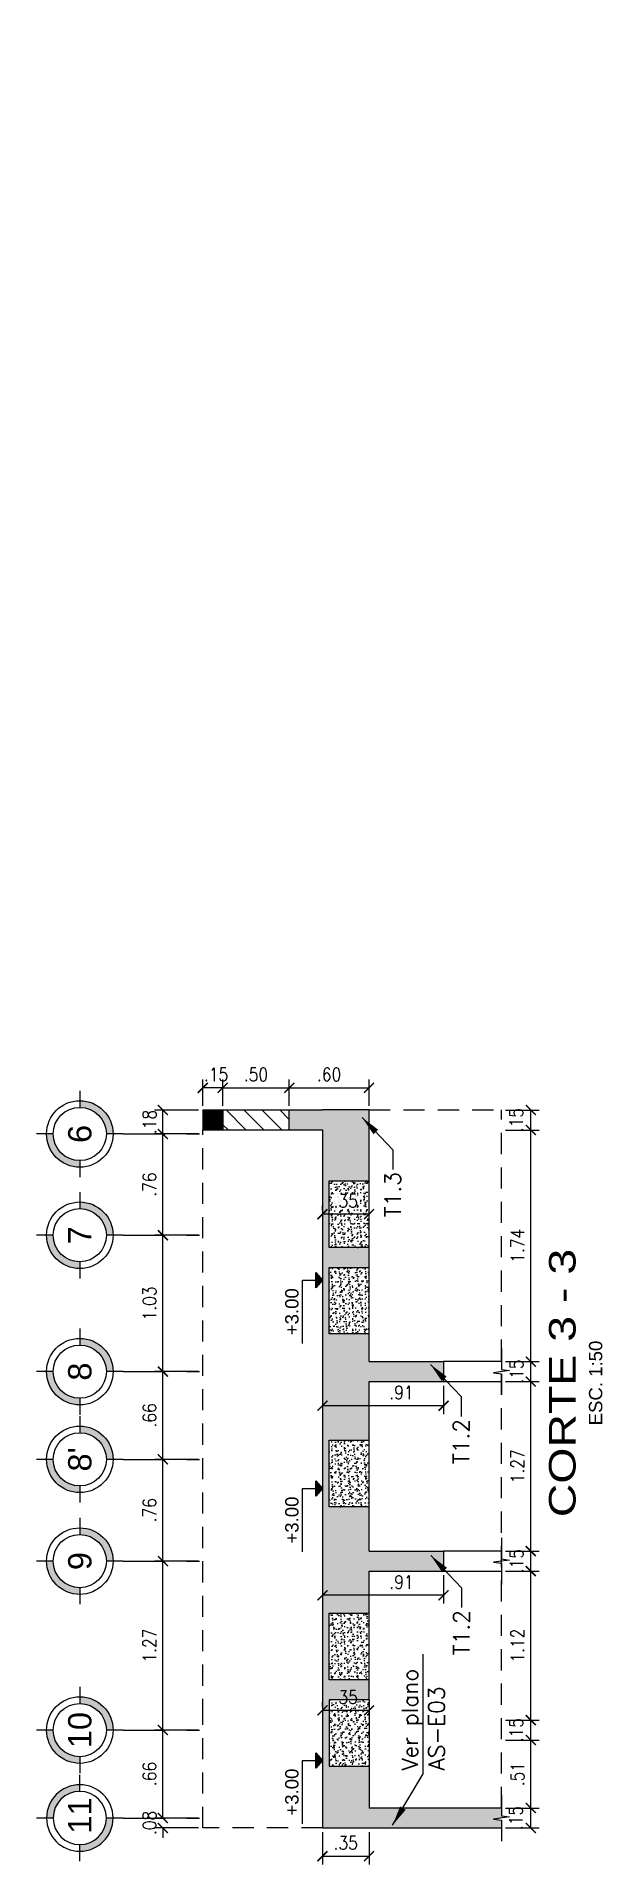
# Model space of a CAD drawing. Header units: millimetres. Extents: x -5.9 to 53.8, y -5.5 to 13.4.
# Drawn here: x 31.43 to 35.68, y -0.35 to 13.39 of the extents above; entities that cross this region are included whole.
import ezdxf
from ezdxf.enums import TextEntityAlignment as Align

# ---------------------------------------------------------------- set-up
doc = ezdxf.new("R2010")
doc.units = ezdxf.units.MM
doc.header["$LTSCALE"] = 0.05
doc.linetypes.add('DASHDOT2', pattern=[12.7, 6.35, -3.175, 0, -3.175])
doc.linetypes.add('HIDDEN2', pattern=[4.7625, 3.175, -1.5875])
for name, color, linetype in [('ACHURADO', 1, 'Continuous'), ('ACOTADO', 2, 'Continuous'), ('CANT_INVIS', 2, 'HIDDEN2'), ('CANT_VIS', 3, 'Continuous'), ('CONT_CORTE', 4, 'Continuous'), ('EJES', 1, 'DASHDOT2'), ('TITULOS', 1, 'Continuous'), ('TXT_IND', 2, 'Continuous')]:
    doc.layers.add(name, color=color, linetype=linetype)
doc.styles.add('ACOTAMIENTOS', font='romans.shx', dxfattribs={"width": 0.85})
doc.styles.add('ARIAL', font='arial.ttf')
doc.styles.get("Standard").update_dxf_attribs({"font": 'romans.shx'})
doc.dimstyles.new('ACOTA_50', dxfattribs={"dimscale": 0.05, "dimtxt": 2, "dimasz": 1.5, "dimexe": 1.25, "dimexo": 0.625, "dimgap": 1, "dimtad": 1, "dimzin": 4, "dimdsep": 46, "dimtxsty": 'ACOTAMIENTOS', "dimblk1": 'ARCHTICK', "dimblk2": 'ARCHTICK', "dimsah": 1, "dimcen": 1.5, "dimclrd": 1, "dimclre": 1, "dimclrt": 256, "dimadec": 0, "dimazin": 0, "dimtfac": 1, "dimtofl": 0, "dimtmove": 2, "dimatfit": 3, "dimfxl": 0, "dimtolj": 1, "dimtzin": 0, "dimarcsym": 0})
pattern_1 = [(127.5, (-1.857355, 0), (-0.048941324, -0.00160003), [0, -0.038608, 0, -0.04318, 0, -0.041275]), (97.5, (-1.857355, 0), (-0.07168251, 0.04495233), [0, -0.020828, 0, -0.034798, 0, -0.013335]), (57.5, (-1.857355, -0.03124), (-0.00014372, 0.079099237), [0, -0.0127, 0, -0.04572, 0, -0.05969]), (47.5, (-1.857355, -0.03124), (-0.02229293, 0.07635565), [0, -0.00635, 0, -0.029972, 0, -0.03429])]

msp = doc.modelspace()

# ---------------------------------------------------------------- texts
at = {"layer": 'TXT_IND', "color": 4, "char_height": 0.12, "rotation": 90}
for s, insert, attachment_point in [('T1.3', (34.1078, 4.8549), 6), ('T1.2', (34.6215, 2.9996), 6), ('T1.2', (34.6246, 1.5623), 6), ('Ver plano\\PAS-E03', (34.3374, 0.3565), 4)]:
    msp.add_mtext(s, dxfattribs=dict(at, insert=insert, attachment_point=attachment_point))

# ---------------------------------------------------------------- blocks, each defined once
blk = doc.blocks.new('EJE')
at = {"layer": 'EJES', "linetype": 'Continuous'}
for points in [[(-0.25, 0), (-0.2, 0, -0.414214), (0, 0.2), (0, 0.25, 0.414214)], [(0.25, 0), (0.2, 0, -0.414214), (0, -0.2), (0, -0.25, 0.414214)]]:
    blk.add_hatch(color=256, dxfattribs=at).paths.add_polyline_path(points)
at = {"layer": 'EJES', "color": 1, "linetype": 'Continuous'}
for p, q in [((0, 0.2), (0, 0.325)), ((-0.2, 0), (-0.325, 0)), ((0.325, 0), (0.2, 0)), ((0, -0.325), (0, -0.2))]:
    blk.add_line(p, q, dxfattribs=at)
at = {"layer": 'EJES', "color": 3, "linetype": 'Continuous'}
for radius in [0.25, 0.2]:
    blk.add_circle((0, 0), radius, dxfattribs=at)
at = {"layer": 'EJES', "color": 4, "linetype": 'Continuous', "style": 'ARIAL'}
blk.add_attdef('EJE', text='', height=0.175, dxfattribs=at).set_placement((0, 0), align=Align.MIDDLE_CENTER)
blk = doc.blocks.new('_ARCHTICK')
at = {"color": 0, "linetype": 'ByBlock', "const_width": 0.15}
blk.add_lwpolyline([(-0.5, -0.5), (0.5, 0.5)], dxfattribs=at)
blk = doc.blocks.new('*D234')
at = {"layer": 'ACOTADO', "color": 1, "lineweight": -2}
for p, q in [((32.38, 0), (32.38, 0.075)), ((32.649, 0), (32.318, 0)), ((32.649, -0.075), (32.318, -0.075)), ((32.38, -0.075), (32.38, -0.15))]:
    blk.add_line(p, q, dxfattribs=at)
at = {"layer": 'DEFPOINTS', "color": 0}
for p in [(32.38, 0), (32.68, 0), (32.68, -0.075)]:
    blk.add_point(p, dxfattribs=at)
at = {"layer": 'ACOTADO', "color": 1, "lineweight": -2, "xscale": 0.07500000000000001, "yscale": 0.07500000000000001, "zscale": 0.07500000000000001}
for p, rotation in [((32.38, 0), 270), ((32.38, -0.075), 90)]:
    blk.add_blockref('_ARCHTICK', p, dxfattribs=dict(at, rotation=rotation))
at = {"layer": 'ACOTADO', "insert": (32.28, -0.037), "char_height": 0.1, "attachment_point": 5, "rotation": 90, "style": 'ACOTAMIENTOS'}
blk.add_mtext('\\A1;.08', dxfattribs=at)
blk = doc.blocks.new('*D235')
at = {"layer": 'ACOTADO', "color": 1, "lineweight": -2}
for p, q in [((32.649, 0.661), (32.318, 0.661)), ((32.38, 0), (32.38, 0.661)), ((32.649, 0), (32.318, 0))]:
    blk.add_line(p, q, dxfattribs=at)
at = {"layer": 'DEFPOINTS', "color": 0}
for p in [(32.38, 0.661), (32.68, 0.661), (32.68, 0)]:
    blk.add_point(p, dxfattribs=at)
at = {"layer": 'ACOTADO', "color": 1, "lineweight": -2, "xscale": 0.07500000000000001, "yscale": 0.07500000000000001, "zscale": 0.07500000000000001}
for p, rotation in [((32.38, 0.661), 90), ((32.38, 0), 270)]:
    blk.add_blockref('_ARCHTICK', p, dxfattribs=dict(at, rotation=rotation))
at = {"layer": 'ACOTADO', "insert": (32.28, 0.331), "char_height": 0.1, "attachment_point": 5, "rotation": 90, "style": 'ACOTAMIENTOS'}
blk.add_mtext('\\A1;.66', dxfattribs=at)
blk = doc.blocks.new('*D236')
at = {"layer": 'ACOTADO', "color": 1, "lineweight": -2}
for p, q in [((32.649, 1.931), (32.318, 1.931)), ((32.38, 0.661), (32.38, 1.931)), ((32.649, 0.661), (32.318, 0.661))]:
    blk.add_line(p, q, dxfattribs=at)
at = {"layer": 'DEFPOINTS', "color": 0}
for p in [(32.38, 1.931), (32.68, 1.931), (32.68, 0.661)]:
    blk.add_point(p, dxfattribs=at)
at = {"layer": 'ACOTADO', "color": 1, "lineweight": -2, "xscale": 0.07500000000000001, "yscale": 0.07500000000000001, "zscale": 0.07500000000000001}
for p, rotation in [((32.38, 1.931), 90), ((32.38, 0.661), 270)]:
    blk.add_blockref('_ARCHTICK', p, dxfattribs=dict(at, rotation=rotation))
at = {"layer": 'ACOTADO', "insert": (32.28, 1.296), "char_height": 0.1, "attachment_point": 5, "rotation": 90, "style": 'ACOTAMIENTOS'}
blk.add_mtext('\\A1;1.27', dxfattribs=at)
blk = doc.blocks.new('*D237')
at = {"layer": 'ACOTADO', "color": 1, "lineweight": -2}
for p, q in [((32.649, 2.696), (32.318, 2.696)), ((32.38, 1.931), (32.38, 2.696)), ((32.649, 1.931), (32.318, 1.931))]:
    blk.add_line(p, q, dxfattribs=at)
at = {"layer": 'DEFPOINTS', "color": 0}
for p in [(32.38, 2.696), (32.68, 2.696), (32.68, 1.931)]:
    blk.add_point(p, dxfattribs=at)
at = {"layer": 'ACOTADO', "color": 1, "lineweight": -2, "xscale": 0.07500000000000001, "yscale": 0.07500000000000001, "zscale": 0.07500000000000001}
for p, rotation in [((32.38, 2.696), 90), ((32.38, 1.931), 270)]:
    blk.add_blockref('_ARCHTICK', p, dxfattribs=dict(at, rotation=rotation))
at = {"layer": 'ACOTADO', "insert": (32.28, 2.314), "char_height": 0.1, "attachment_point": 5, "rotation": 90, "style": 'ACOTAMIENTOS'}
blk.add_mtext('\\A1;.76', dxfattribs=at)
blk = doc.blocks.new('*D238')
at = {"layer": 'ACOTADO', "color": 1, "lineweight": -2}
for p, q in [((32.649, 3.356), (32.318, 3.356)), ((32.38, 2.696), (32.38, 3.356)), ((32.649, 2.696), (32.318, 2.696))]:
    blk.add_line(p, q, dxfattribs=at)
at = {"layer": 'DEFPOINTS', "color": 0}
for p in [(32.38, 3.356), (32.68, 3.356), (32.68, 2.696)]:
    blk.add_point(p, dxfattribs=at)
at = {"layer": 'ACOTADO', "color": 1, "lineweight": -2, "xscale": 0.07500000000000001, "yscale": 0.07500000000000001, "zscale": 0.07500000000000001}
for p, rotation in [((32.38, 3.356), 90), ((32.38, 2.696), 270)]:
    blk.add_blockref('_ARCHTICK', p, dxfattribs=dict(at, rotation=rotation))
at = {"layer": 'ACOTADO', "insert": (32.28, 3.026), "char_height": 0.1, "attachment_point": 5, "rotation": 90, "style": 'ACOTAMIENTOS'}
blk.add_mtext('\\A1;.66', dxfattribs=at)
blk = doc.blocks.new('*D239')
at = {"layer": 'ACOTADO', "color": 1, "lineweight": -2}
for p, q in [((32.649, 4.381), (32.318, 4.381)), ((32.38, 3.356), (32.38, 4.381)), ((32.649, 3.356), (32.318, 3.356))]:
    blk.add_line(p, q, dxfattribs=at)
at = {"layer": 'DEFPOINTS', "color": 0}
for p in [(32.38, 4.381), (32.68, 4.381), (32.68, 3.356)]:
    blk.add_point(p, dxfattribs=at)
at = {"layer": 'ACOTADO', "color": 1, "lineweight": -2, "xscale": 0.07500000000000001, "yscale": 0.07500000000000001, "zscale": 0.07500000000000001}
for p, rotation in [((32.38, 4.381), 90), ((32.38, 3.356), 270)]:
    blk.add_blockref('_ARCHTICK', p, dxfattribs=dict(at, rotation=rotation))
at = {"layer": 'ACOTADO', "insert": (32.28, 3.868), "char_height": 0.1, "attachment_point": 5, "rotation": 90, "style": 'ACOTAMIENTOS'}
blk.add_mtext('\\A1;1.03', dxfattribs=at)
blk = doc.blocks.new('*D240')
at = {"layer": 'ACOTADO', "color": 1, "lineweight": -2}
for p, q in [((32.649, 5.142), (32.318, 5.142)), ((32.38, 4.381), (32.38, 5.142)), ((32.649, 4.381), (32.318, 4.381))]:
    blk.add_line(p, q, dxfattribs=at)
at = {"layer": 'DEFPOINTS', "color": 0}
for p in [(32.38, 5.142), (32.68, 5.142), (32.68, 4.381)]:
    blk.add_point(p, dxfattribs=at)
at = {"layer": 'ACOTADO', "color": 1, "lineweight": -2, "xscale": 0.07500000000000001, "yscale": 0.07500000000000001, "zscale": 0.07500000000000001}
for p, rotation in [((32.38, 5.142), 90), ((32.38, 4.381), 270)]:
    blk.add_blockref('_ARCHTICK', p, dxfattribs=dict(at, rotation=rotation))
at = {"layer": 'ACOTADO', "insert": (32.28, 4.762), "char_height": 0.1, "attachment_point": 5, "rotation": 90, "style": 'ACOTAMIENTOS'}
blk.add_mtext('\\A1;.76', dxfattribs=at)
blk = doc.blocks.new('*D241')
at = {"layer": 'ACOTADO', "color": 1, "lineweight": -2}
for p, q in [((32.649, 5.322), (32.318, 5.322)), ((32.38, 5.142), (32.38, 5.322)), ((32.649, 5.142), (32.318, 5.142))]:
    blk.add_line(p, q, dxfattribs=at)
at = {"layer": 'DEFPOINTS', "color": 0}
for p in [(32.38, 5.322), (32.68, 5.322), (32.68, 5.142)]:
    blk.add_point(p, dxfattribs=at)
at = {"layer": 'ACOTADO', "color": 1, "lineweight": -2, "xscale": 0.07500000000000001, "yscale": 0.07500000000000001, "zscale": 0.07500000000000001}
for p, rotation in [((32.38, 5.322), 90), ((32.38, 5.142), 270)]:
    blk.add_blockref('_ARCHTICK', p, dxfattribs=dict(at, rotation=rotation))
at = {"layer": 'ACOTADO', "insert": (32.28, 5.232), "char_height": 0.1, "attachment_point": 5, "rotation": 90, "style": 'ACOTAMIENTOS'}
blk.add_mtext('\\A1;.18', dxfattribs=at)
blk = doc.blocks.new('*D242')
at = {"layer": 'ACOTADO', "color": 1, "lineweight": -2}
for p, q in [((34.956, 0.075), (35.209, 0.075)), ((35.146, -0.075), (35.146, 0.075)), ((34.956, -0.075), (35.209, -0.075))]:
    blk.add_line(p, q, dxfattribs=at)
at = {"layer": 'DEFPOINTS', "color": 0}
for p in [(34.925, 0.075), (35.146, 0.075), (34.925, -0.075)]:
    blk.add_point(p, dxfattribs=at)
at = {"layer": 'ACOTADO', "color": 1, "lineweight": -2, "xscale": 0.07500000000000001, "yscale": 0.07500000000000001, "zscale": 0.07500000000000001}
for p, rotation in [((35.146, 0.075), 90), ((35.146, -0.075), 270)]:
    blk.add_blockref('_ARCHTICK', p, dxfattribs=dict(at, rotation=rotation))
at = {"layer": 'ACOTADO', "insert": (35.033, 0), "char_height": 0.1, "attachment_point": 5, "rotation": 90, "style": 'ACOTAMIENTOS'}
blk.add_mtext('\\A1;.15', dxfattribs=at)
blk = doc.blocks.new('*D22')
at = {"layer": 'ACOTADO', "color": 1, "lineweight": -2}
for p, q in [((34.956, 0.586), (35.209, 0.586)), ((35.146, 0.075), (35.146, 0.586)), ((34.956, 0.075), (35.209, 0.075))]:
    blk.add_line(p, q, dxfattribs=at)
at = {"layer": 'DEFPOINTS', "color": 0}
for p in [(34.925, 0.586), (35.146, 0.586), (34.925, 0.075)]:
    blk.add_point(p, dxfattribs=at)
at = {"layer": 'ACOTADO', "color": 1, "lineweight": -2, "xscale": 0.07500000000000001, "yscale": 0.07500000000000001, "zscale": 0.07500000000000001}
for p, rotation in [((35.146, 0.586), 90), ((35.146, 0.075), 270)]:
    blk.add_blockref('_ARCHTICK', p, dxfattribs=dict(at, rotation=rotation))
at = {"layer": 'ACOTADO', "insert": (35.046, 0.33), "char_height": 0.1, "attachment_point": 5, "rotation": 90, "style": 'ACOTAMIENTOS'}
blk.add_mtext('\\A1;.51', dxfattribs=at)
blk = doc.blocks.new('*D23')
at = {"layer": 'ACOTADO', "color": 1, "lineweight": -2}
for p, q in [((34.957, 0.736), (35.209, 0.736)), ((35.146, 0.586), (35.146, 0.736)), ((34.956, 0.586), (35.209, 0.586))]:
    blk.add_line(p, q, dxfattribs=at)
at = {"layer": 'DEFPOINTS', "color": 0}
for p in [(34.925, 0.736), (35.146, 0.736), (34.925, 0.586)]:
    blk.add_point(p, dxfattribs=at)
at = {"layer": 'ACOTADO', "color": 1, "lineweight": -2, "xscale": 0.07500000000000001, "yscale": 0.07500000000000001, "zscale": 0.07500000000000001}
for p, rotation in [((35.146, 0.736), 90), ((35.146, 0.586), 270)]:
    blk.add_blockref('_ARCHTICK', p, dxfattribs=dict(at, rotation=rotation))
at = {"layer": 'ACOTADO', "insert": (35.036, 0.661), "char_height": 0.1, "attachment_point": 5, "rotation": 90, "style": 'ACOTAMIENTOS'}
blk.add_mtext('\\A1;.15', dxfattribs=at)
blk = doc.blocks.new('*D243')
at = {"layer": 'ACOTADO', "color": 1, "lineweight": -2}
for p, q in [((33.58, 1.825), (33.58, 1.612)), ((34.49, 1.825), (34.49, 1.612)), ((34.49, 1.674), (33.58, 1.674))]:
    blk.add_line(p, q, dxfattribs=at)
at = {"layer": 'DEFPOINTS', "color": 0}
for p in [(33.58, 1.856), (34.49, 1.856), (33.58, 1.674)]:
    blk.add_point(p, dxfattribs=at)
at = {"layer": 'ACOTADO', "color": 1, "lineweight": -2, "xscale": 0.07500000000000001, "yscale": 0.07500000000000001, "zscale": 0.07500000000000001, "rotation": 180}
blk.add_blockref('_ARCHTICK', (33.58, 1.674), dxfattribs=at)
at = {"layer": 'ACOTADO', "color": 1, "lineweight": -2, "xscale": 0.07500000000000001, "yscale": 0.07500000000000001, "zscale": 0.07500000000000001}
blk.add_blockref('_ARCHTICK', (34.49, 1.674), dxfattribs=at)
at = {"layer": 'ACOTADO', "insert": (34.174, 1.774), "char_height": 0.1, "attachment_point": 5, "style": 'ACOTAMIENTOS'}
blk.add_mtext('\\A1;.91', dxfattribs=at)
blk = doc.blocks.new('*D24')
at = {"layer": 'ACOTADO', "color": 1, "lineweight": -2}
for p, q in [((33.58, 3.25), (33.58, 3.036)), ((34.49, 3.25), (34.49, 3.036)), ((34.49, 3.099), (33.58, 3.099))]:
    blk.add_line(p, q, dxfattribs=at)
at = {"layer": 'DEFPOINTS', "color": 0}
for p in [(33.58, 3.281), (34.49, 3.281), (33.58, 3.099)]:
    blk.add_point(p, dxfattribs=at)
at = {"layer": 'ACOTADO', "color": 1, "lineweight": -2, "xscale": 0.07500000000000001, "yscale": 0.07500000000000001, "zscale": 0.07500000000000001, "rotation": 180}
blk.add_blockref('_ARCHTICK', (33.58, 3.099), dxfattribs=at)
at = {"layer": 'ACOTADO', "color": 1, "lineweight": -2, "xscale": 0.07500000000000001, "yscale": 0.07500000000000001, "zscale": 0.07500000000000001}
blk.add_blockref('_ARCHTICK', (34.49, 3.099), dxfattribs=at)
at = {"layer": 'ACOTADO', "insert": (34.174, 3.199), "char_height": 0.1, "attachment_point": 5, "style": 'ACOTAMIENTOS'}
blk.add_mtext('\\A1;.91', dxfattribs=at)
blk = doc.blocks.new('*D244')
at = {"layer": 'ACOTADO', "color": 1, "lineweight": -2}
for p, q in [((34.956, 1.856), (35.209, 1.856)), ((35.146, 0.736), (35.146, 1.856)), ((34.957, 0.736), (35.209, 0.736))]:
    blk.add_line(p, q, dxfattribs=at)
at = {"layer": 'DEFPOINTS', "color": 0}
for p in [(34.925, 1.856), (35.146, 1.856), (34.925, 0.736)]:
    blk.add_point(p, dxfattribs=at)
at = {"layer": 'ACOTADO', "color": 1, "lineweight": -2, "xscale": 0.07500000000000001, "yscale": 0.07500000000000001, "zscale": 0.07500000000000001}
for p, rotation in [((35.146, 1.856), 90), ((35.146, 0.736), 270)]:
    blk.add_blockref('_ARCHTICK', p, dxfattribs=dict(at, rotation=rotation))
at = {"layer": 'ACOTADO', "insert": (35.046, 1.296), "char_height": 0.1, "attachment_point": 5, "rotation": 90, "style": 'ACOTAMIENTOS'}
blk.add_mtext('\\A1;1.12', dxfattribs=at)
blk = doc.blocks.new('*D245')
at = {"layer": 'ACOTADO', "color": 1, "lineweight": -2}
for p, q in [((34.956, 2.006), (35.209, 2.006)), ((35.146, 1.856), (35.146, 2.006)), ((34.956, 1.856), (35.209, 1.856))]:
    blk.add_line(p, q, dxfattribs=at)
at = {"layer": 'DEFPOINTS', "color": 0}
for p in [(34.925, 2.006), (35.146, 2.006), (34.925, 1.856)]:
    blk.add_point(p, dxfattribs=at)
at = {"layer": 'ACOTADO', "color": 1, "lineweight": -2, "xscale": 0.07500000000000001, "yscale": 0.07500000000000001, "zscale": 0.07500000000000001}
for p, rotation in [((35.146, 2.006), 90), ((35.146, 1.856), 270)]:
    blk.add_blockref('_ARCHTICK', p, dxfattribs=dict(at, rotation=rotation))
at = {"layer": 'ACOTADO', "insert": (35.039, 1.931), "char_height": 0.1, "attachment_point": 5, "rotation": 90, "style": 'ACOTAMIENTOS'}
blk.add_mtext('\\A1;.15', dxfattribs=at)
blk = doc.blocks.new('*D246')
at = {"layer": 'ACOTADO', "color": 1, "lineweight": -2}
for p, q in [((34.956, 3.281), (35.209, 3.281)), ((35.146, 2.006), (35.146, 3.281)), ((34.956, 2.006), (35.209, 2.006))]:
    blk.add_line(p, q, dxfattribs=at)
at = {"layer": 'DEFPOINTS', "color": 0}
for p in [(34.925, 3.281), (35.146, 3.281), (34.925, 2.006)]:
    blk.add_point(p, dxfattribs=at)
at = {"layer": 'ACOTADO', "color": 1, "lineweight": -2, "xscale": 0.07500000000000001, "yscale": 0.07500000000000001, "zscale": 0.07500000000000001}
for p, rotation in [((35.146, 3.281), 90), ((35.146, 2.006), 270)]:
    blk.add_blockref('_ARCHTICK', p, dxfattribs=dict(at, rotation=rotation))
at = {"layer": 'ACOTADO', "insert": (35.046, 2.644), "char_height": 0.1, "attachment_point": 5, "rotation": 90, "style": 'ACOTAMIENTOS'}
blk.add_mtext('\\A1;1.27', dxfattribs=at)
blk = doc.blocks.new('*D247')
at = {"layer": 'ACOTADO', "color": 1, "lineweight": -2}
for p, q in [((34.956, 3.431), (35.209, 3.431)), ((35.146, 3.281), (35.146, 3.431)), ((34.956, 3.281), (35.209, 3.281))]:
    blk.add_line(p, q, dxfattribs=at)
at = {"layer": 'DEFPOINTS', "color": 0}
for p in [(34.925, 3.431), (35.146, 3.431), (34.925, 3.281)]:
    blk.add_point(p, dxfattribs=at)
at = {"layer": 'ACOTADO', "color": 1, "lineweight": -2, "xscale": 0.07500000000000001, "yscale": 0.07500000000000001, "zscale": 0.07500000000000001}
for p, rotation in [((35.146, 3.431), 90), ((35.146, 3.281), 270)]:
    blk.add_blockref('_ARCHTICK', p, dxfattribs=dict(at, rotation=rotation))
at = {"layer": 'ACOTADO', "insert": (35.039, 3.356), "char_height": 0.1, "attachment_point": 5, "rotation": 90, "style": 'ACOTAMIENTOS'}
blk.add_mtext('\\A1;.15', dxfattribs=at)
blk = doc.blocks.new('*D248')
at = {"layer": 'ACOTADO', "color": 1, "lineweight": -2}
for p, q in [((34.956, 5.172), (35.209, 5.172)), ((35.146, 3.431), (35.146, 5.172)), ((34.956, 3.431), (35.209, 3.431))]:
    blk.add_line(p, q, dxfattribs=at)
at = {"layer": 'DEFPOINTS', "color": 0}
for p in [(34.925, 5.172), (35.146, 5.172), (34.925, 3.431)]:
    blk.add_point(p, dxfattribs=at)
at = {"layer": 'ACOTADO', "color": 1, "lineweight": -2, "xscale": 0.07500000000000001, "yscale": 0.07500000000000001, "zscale": 0.07500000000000001}
for p, rotation in [((35.146, 5.172), 90), ((35.146, 3.431), 270)]:
    blk.add_blockref('_ARCHTICK', p, dxfattribs=dict(at, rotation=rotation))
at = {"layer": 'ACOTADO', "insert": (35.046, 4.302), "char_height": 0.1, "attachment_point": 5, "rotation": 90, "style": 'ACOTAMIENTOS'}
blk.add_mtext('\\A1;1.74', dxfattribs=at)
blk = doc.blocks.new('*D249')
at = {"layer": 'ACOTADO', "color": 1, "lineweight": -2}
for p, q in [((34.956, 5.322), (35.209, 5.322)), ((35.146, 5.172), (35.146, 5.322)), ((34.956, 5.172), (35.209, 5.172))]:
    blk.add_line(p, q, dxfattribs=at)
at = {"layer": 'DEFPOINTS', "color": 0}
for p in [(34.925, 5.322), (35.146, 5.322), (34.925, 5.172)]:
    blk.add_point(p, dxfattribs=at)
at = {"layer": 'ACOTADO', "color": 1, "lineweight": -2, "xscale": 0.07500000000000001, "yscale": 0.07500000000000001, "zscale": 0.07500000000000001}
for p, rotation in [((35.146, 5.322), 90), ((35.146, 5.172), 270)]:
    blk.add_blockref('_ARCHTICK', p, dxfattribs=dict(at, rotation=rotation))
at = {"layer": 'ACOTADO', "insert": (35.037, 5.247), "char_height": 0.1, "attachment_point": 5, "rotation": 90, "style": 'ACOTAMIENTOS'}
blk.add_mtext('\\A1;.15', dxfattribs=at)
blk = doc.blocks.new('Titulos')
at = {"layer": 'TITULOS', "color": 1, "style": 'ARIAL', "width": 1.25}
blk.add_attdef('TITULO_1', text='', height=0.2, dxfattribs=at).set_placement((0, 0.25), align=Align.MIDDLE_CENTER)
at = {"layer": 'TITULOS', "style": 'ARIAL', "width": 1.25}
blk.add_attdef('TITULO_2', text='', height=0.2, dxfattribs=at).set_placement((0, 0), align=Align.MIDDLE_CENTER)
at = {"layer": 'TITULOS', "color": 2, "width": 1.25}
for tag, p in [('ESCALA_1', (0, -0.25)), ('ESCALA_2', (0, -0.408))]:
    blk.add_attdef(tag, text='', height=0.1, dxfattribs=at).set_placement(p, align=Align.MIDDLE_CENTER)
blk = doc.blocks.new('*D250')
at = {"layer": 'ACOTADO', "color": 1, "lineweight": -2}
for p, q in [((33.58, -0.106), (33.58, -0.349)), ((33.93, -0.106), (33.93, -0.349)), ((33.58, -0.287), (33.93, -0.287))]:
    blk.add_line(p, q, dxfattribs=at)
at = {"layer": 'DEFPOINTS', "color": 0}
for p in [(33.58, -0.075), (33.93, -0.075), (33.93, -0.287)]:
    blk.add_point(p, dxfattribs=at)
at = {"layer": 'ACOTADO', "color": 1, "lineweight": -2, "xscale": 0.07500000000000001, "yscale": 0.07500000000000001, "zscale": 0.07500000000000001, "rotation": 180}
blk.add_blockref('_ARCHTICK', (33.58, -0.287), dxfattribs=at)
at = {"layer": 'ACOTADO', "color": 1, "lineweight": -2, "xscale": 0.07500000000000001, "yscale": 0.07500000000000001, "zscale": 0.07500000000000001}
blk.add_blockref('_ARCHTICK', (33.93, -0.287), dxfattribs=at)
at = {"layer": 'ACOTADO', "insert": (33.755, -0.187), "char_height": 0.1, "attachment_point": 5, "style": 'ACOTAMIENTOS'}
blk.add_mtext('\\A1;.35', dxfattribs=at)
blk = doc.blocks.new('Nivel-elev')
at = {"layer": 'TXT_IND'}
blk.add_hatch(color=1, dxfattribs=at).paths.add_polyline_path([(-0.058, 0.051), (0.058, 0.051), (0, 0)])
for p, q in [((0, 0), (-0.058, 0.051)), ((-0.058, 0.051), (0.058, 0.051)), ((0.058, 0.051), (0, 0))]:
    blk.add_line(p, q, dxfattribs=at)
blk.add_lwpolyline([(-0.476, 0.151), (0, 0.151), (0, 0.051)], dxfattribs=at)
blk.add_attdef('+2.85', (-0.476, 0.171), '', height=0.0975, dxfattribs=at)
blk = doc.blocks.new('*D251')
at = {"layer": 'ACOTADO', "color": 1, "lineweight": -2}
for p, q in [((33.58, 4.57), (33.58, 4.602)), ((33.93, 4.539), (33.58, 4.539)), ((33.93, 4.57), (33.93, 4.602))]:
    blk.add_line(p, q, dxfattribs=at)
at = {"layer": 'DEFPOINTS', "color": 0}
for p in [(33.58, 4.539), (33.58, 4.539), (33.93, 4.539)]:
    blk.add_point(p, dxfattribs=at)
at = {"layer": 'ACOTADO', "color": 1, "lineweight": -2, "xscale": 0.07500000000000001, "yscale": 0.07500000000000001, "zscale": 0.07500000000000001, "rotation": 180}
blk.add_blockref('_ARCHTICK', (33.58, 4.539), dxfattribs=at)
at = {"layer": 'ACOTADO', "color": 1, "lineweight": -2, "xscale": 0.07500000000000001, "yscale": 0.07500000000000001, "zscale": 0.07500000000000001}
blk.add_blockref('_ARCHTICK', (33.93, 4.539), dxfattribs=at)
at = {"layer": 'ACOTADO', "insert": (33.755, 4.639), "char_height": 0.1, "attachment_point": 5, "style": 'ACOTAMIENTOS'}
blk.add_mtext('\\A1;.35', dxfattribs=at)
blk = doc.blocks.new('*D25')
at = {"layer": 'ACOTADO', "color": 1, "lineweight": -2}
for p, q in [((33.58, 0.84), (33.58, 0.872)), ((33.93, 0.84), (33.93, 0.872)), ((33.93, 0.809), (33.58, 0.809))]:
    blk.add_line(p, q, dxfattribs=at)
at = {"layer": 'DEFPOINTS', "color": 0}
for p in [(33.58, 0.809), (33.58, 0.809), (33.93, 0.809)]:
    blk.add_point(p, dxfattribs=at)
at = {"layer": 'ACOTADO', "color": 1, "lineweight": -2, "xscale": 0.07500000000000001, "yscale": 0.07500000000000001, "zscale": 0.07500000000000001, "rotation": 180}
blk.add_blockref('_ARCHTICK', (33.58, 0.809), dxfattribs=at)
at = {"layer": 'ACOTADO', "color": 1, "lineweight": -2, "xscale": 0.07500000000000001, "yscale": 0.07500000000000001, "zscale": 0.07500000000000001}
blk.add_blockref('_ARCHTICK', (33.93, 0.809), dxfattribs=at)
at = {"layer": 'ACOTADO', "insert": (33.755, 0.909), "char_height": 0.1, "attachment_point": 5, "style": 'ACOTAMIENTOS'}
blk.add_mtext('\\A1;.35', dxfattribs=at)
blk = doc.blocks.new('*D255')
at = {"layer": 'ACOTADO', "color": 1, "lineweight": -2}
for p, q in [((32.68, 5.354), (32.68, 5.552)), ((32.83, 5.354), (32.83, 5.552)), ((32.83, 5.489), (32.68, 5.489))]:
    blk.add_line(p, q, dxfattribs=at)
at = {"layer": 'DEFPOINTS', "color": 0}
for p in [(32.68, 5.489), (32.68, 5.322), (32.83, 5.322)]:
    blk.add_point(p, dxfattribs=at)
at = {"layer": 'ACOTADO', "color": 1, "lineweight": -2, "xscale": 0.07500000000000001, "yscale": 0.07500000000000001, "zscale": 0.07500000000000001}
for p, rotation in [((32.68, 5.489), 179.9999999999987), ((32.83, 5.489), 359.9999999999987)]:
    blk.add_blockref('_ARCHTICK', p, dxfattribs=dict(at, rotation=rotation))
at = {"layer": 'ACOTADO', "insert": (32.78, 5.59), "char_height": 0.1, "attachment_point": 5, "style": 'ACOTAMIENTOS'}
blk.add_mtext('\\A1;.15', dxfattribs=at)
blk = doc.blocks.new('*D310')
at = {"layer": 'ACOTADO', "color": 1, "lineweight": -2}
for p, q in [((32.83, 5.354), (32.83, 5.552)), ((33.33, 5.354), (33.33, 5.552)), ((32.83, 5.489), (33.33, 5.489))]:
    blk.add_line(p, q, dxfattribs=at)
at = {"layer": 'DEFPOINTS', "color": 0}
for p in [(33.33, 5.489), (32.83, 5.322), (33.33, 5.322)]:
    blk.add_point(p, dxfattribs=at)
at = {"layer": 'ACOTADO', "color": 1, "lineweight": -2, "xscale": 0.07500000000000001, "yscale": 0.07500000000000001, "zscale": 0.07500000000000001}
for p, rotation in [((32.83, 5.489), 179.9999999999987), ((33.33, 5.489), 359.9999999999987)]:
    blk.add_blockref('_ARCHTICK', p, dxfattribs=dict(at, rotation=rotation))
at = {"layer": 'ACOTADO', "insert": (33.08, 5.589), "char_height": 0.1, "attachment_point": 5, "style": 'ACOTAMIENTOS'}
blk.add_mtext('\\A1;.50', dxfattribs=at)
blk = doc.blocks.new('*D311')
at = {"layer": 'ACOTADO', "color": 1, "lineweight": -2}
for p, q in [((33.33, 5.354), (33.33, 5.552)), ((33.93, 5.354), (33.93, 5.552)), ((33.33, 5.489), (33.93, 5.489))]:
    blk.add_line(p, q, dxfattribs=at)
at = {"layer": 'DEFPOINTS', "color": 0}
for p in [(33.93, 5.489), (33.33, 5.322), (33.93, 5.322)]:
    blk.add_point(p, dxfattribs=at)
at = {"layer": 'ACOTADO', "color": 1, "lineweight": -2, "xscale": 0.07500000000000001, "yscale": 0.07500000000000001, "zscale": 0.07500000000000001}
for p, rotation in [((33.33, 5.489), 179.9999999999987), ((33.93, 5.489), 359.9999999999987)]:
    blk.add_blockref('_ARCHTICK', p, dxfattribs=dict(at, rotation=rotation))
at = {"layer": 'ACOTADO', "insert": (33.63, 5.589), "char_height": 0.1, "attachment_point": 5, "style": 'ACOTAMIENTOS'}
blk.add_mtext('\\A1;.60', dxfattribs=at)

# ---------------------------------------------------------------- dimensions: what is measured, and where the dimension line sits
at = {"layer": 'ACOTADO'}
for base, p1, p2, angle, picture, middle, dimtype in [((32.6802, 5.4892), (32.8302, 5.3224), (32.6802, 5.3224), 180, '*D255', (32.7802, 5.5897), 160), ((32.3802, 5.3224), (32.6802, 5.1424), (32.6802, 5.3224), 90, '*D241', (32.2802, 5.2324), 160), ((35.1461, 5.3224), (34.9248, 5.1724), (34.9248, 5.3224), 270, '*D249', (35.0371, 5.2474), 160), ((35.1461, 3.4308), (34.9248, 3.2808), (34.9248, 3.4308), 270, '*D247', (35.0387, 3.3558), 160), ((33.5802, 3.0989), (34.4902, 3.2808), (33.5802, 3.2808), 180, '*D24', (34.1743, 3.1989), 161), ((35.1461, 2.0064), (34.9248, 1.8564), (34.9248, 2.0064), 270, '*D245', (35.0387, 1.9314), 160), ((33.5802, 1.6744), (34.4902, 1.8564), (33.5802, 1.8564), 180, '*D243', (34.1743, 1.7744), 161), ((35.1461, 0.736), (34.9248, 0.586), (34.9255, 0.736), 270, '*D23', (35.0364, 0.661), 160), ((32.3802077896, 0), (32.6801490733, -0.075), (32.6802077896, 0), 90, '*D234', (32.2802077896, -0.0375), 160), ((35.1461, 0.075), (34.9248, -0.075), (34.9248, 0.075), 90, '*D242', (35.0331, 0), 161)]:
    dim = msp.add_linear_dim(base=base, p1=p1, p2=p2, angle=angle, dimstyle='ACOTA_50', dxfattribs=at)
    dim.commit()
    dim.dimension.update_dxf_attribs({"geometry": picture, "text_midpoint": middle, "dimtype": dimtype})
for base, p1, p2, angle, picture, middle in [((33.3302, 5.4892), (32.8302, 5.3224), (33.3302, 5.3224), 180, '*D310', (33.0802, 5.5892)), ((33.9302, 5.4892), (33.3302, 5.3224), (33.9302, 5.3224), 180, '*D311', (33.6302, 5.5892)), ((32.3802, 5.1424), (32.6802, 4.3808), (32.6802, 5.1424), 90, '*D240', (32.2802, 4.7616)), ((35.1461, 5.1724), (34.9248, 3.4308), (34.9248, 5.1724), 270, '*D248', (35.0461, 4.3016)), ((32.3802077896, 4.3808360982), (32.6802077896, 3.3558360982), (32.6802077896, 4.3808360982), 90, '*D239', (32.2802077896, 3.8683360982)), ((32.3802, 3.3558), (32.6802, 2.696), (32.6802, 3.3558), 90, '*D238', (32.2802, 3.0259)), ((35.1461, 3.2808), (34.9248, 2.0064), (34.9248, 3.2808), 270, '*D246', (35.0461, 2.6436)), ((32.3802, 2.696), (32.6802, 1.9314), (32.6802, 2.696), 90, '*D237', (32.2802, 2.3137)), ((32.3802, 1.9314), (32.6802, 0.661), (32.6802, 1.9314), 90, '*D236', (32.2802, 1.2962)), ((35.1461, 1.8564), (34.9255, 0.736), (34.9248, 1.8564), 270, '*D244', (35.0461, 1.2962)), ((32.3802, 0.661), (32.6802, 0), (32.6802, 0.661), 90, '*D235', (32.2802, 0.3305)), ((35.1461, 0.586), (34.9248, 0.075), (34.9248, 0.586), 270, '*D22', (35.0461, 0.3305))]:
    dim = msp.add_linear_dim(base=base, p1=p1, p2=p2, angle=angle, dimstyle='ACOTA_50', dxfattribs=at)
    dim.commit()
    dim.dimension.update_dxf_attribs({"geometry": picture, "text_midpoint": middle})
for p1, p2, distance, picture, middle in [((33.9302, 4.5392), (33.5802, 4.5392), 0, '*D251', (33.7552, 4.6392)), ((33.9302, 0.8091), (33.5802, 0.8091), 0, '*D25', (33.7552, 0.9091)), ((33.5802, -0.075), (33.9302, -0.075), -0.2115, '*D250', (33.7552, -0.1865))]:
    dim = msp.add_aligned_dim(p1=p1, p2=p2, distance=distance, dimstyle='ACOTA_50', dxfattribs=at)
    dim.commit()
    dim.dimension.update_dxf_attribs({"geometry": picture, "text_midpoint": middle})

# ---------------------------------------------------------------- hatches: boundary and pattern name
at = {"layer": 'ACHURADO'}
h = msp.add_hatch(dxfattribs=at)
h.set_pattern_fill('ANGLE', color=256)
h.set_pattern_definition([(0, (0.95, -0.7305), (0, 6.985), [5.08, -1.905]), (90, (0.95, -0.7305), (-6.985, 4e-16), [5.08, -1.905])])
h.paths.add_polyline_path([(31.4679, 13.3919), (31.4579, 13.3919), (31.4679, 13.3819)], flags=17)
h.paths.add_polyline_path([(31.4579, 13.3919), (31.4579, 13.3819), (31.4679, 13.3819)], flags=17)
h = msp.add_hatch(color=254, dxfattribs=at)
h.dxf.hatch_style = 1
h.paths.add_polyline_path([(32.8302, 5.3224), (32.6802, 5.3224), (32.6802, 5.1724), (32.8302, 5.1724)])
h = msp.add_hatch(dxfattribs=at)
h.set_pattern_fill('ANSI31', color=256, scale=0.03, angle=90)
h.set_pattern_definition([(135, (-1.85735, -1.18513), (-0.06735192, -0.06735192), [])])
h.paths.add_polyline_path([(33.3302, 5.3224), (32.8302, 5.3224), (32.8302, 5.1724), (33.3302, 5.1724)])
h = msp.add_hatch(color=254, dxfattribs=at)
h.dxf.hatch_style = 1
h.paths.add_polyline_path([(33.9302, 2.3392), (33.6302, 2.3392), (33.6302, 2.8392), (33.9302, 2.8392), (33.9302, 3.2808), (34.4902, 3.2808), (34.4902, 3.4308), (33.9302, 3.4308), (33.9302, 3.6392), (33.6302, 3.6392), (33.6302, 4.1392), (33.9302, 4.1392), (33.9302, 4.2892), (33.6302, 4.2892), (33.6302, 4.7892), (33.9302, 4.7892), (33.9302, 5.3224), (33.5802, 5.3224), (33.3302, 5.3224), (33.3302, 5.1724), (33.5802, 5.1724), (33.5802, -0.075), (33.9767, -0.075), (34.9248, -0.075), (34.9248, -0.016), (34.8648, -0.008), (34.9848, 0.008), (34.9248, 0.016), (34.9248, 0.075), (33.9302, 0.075), (33.9302, 0.3893), (33.6302, 0.3893), (33.6302, 0.8893), (33.9302, 0.8893), (33.9302, 1.0392), (33.6302, 1.0392), (33.6302, 1.5392), (33.9302, 1.5392), (33.9302, 1.8564), (34.4902, 1.8564), (34.4902, 2.0064), (34.4902, 2.0064), (33.9302, 2.0064)])
h = msp.add_hatch(dxfattribs=at)
h.set_pattern_fill('AR-SAND', color=256, scale=0.001, angle=90)
h.set_pattern_definition(pattern_1)
h.paths.add_polyline_path([(33.9302, 4.7892), (33.6302, 4.7892), (33.6302, 4.2892), (33.9302, 4.2892)])
h = msp.add_hatch(dxfattribs=at)
h.set_pattern_fill('AR-SAND', color=256, scale=0.001, angle=90)
h.set_pattern_definition(pattern_1)
h.paths.add_polyline_path([(33.9302, 4.1392), (33.6302, 4.1392), (33.6302, 3.6392), (33.9302, 3.6392)])
h = msp.add_hatch(dxfattribs=at)
h.set_pattern_fill('AR-SAND', color=256, scale=0.001, angle=90)
h.set_pattern_definition(pattern_1)
h.paths.add_polyline_path([(33.9302, 2.8392), (33.6302, 2.8392), (33.6302, 2.3392), (33.9302, 2.3392)])
h = msp.add_hatch(dxfattribs=at)
h.set_pattern_fill('AR-SAND', color=256, scale=0.001, angle=90)
h.set_pattern_definition(pattern_1)
h.paths.add_polyline_path([(33.9302, 1.5392), (33.6302, 1.5392), (33.6302, 1.0392), (33.9302, 1.0392)])
h = msp.add_hatch(dxfattribs=at)
h.set_pattern_fill('AR-SAND', color=256, scale=0.001, angle=90)
h.paths.add_polyline_path([(33.9302, 0.8893), (33.6302, 0.8893), (33.6302, 0.3893), (33.9302, 0.3893)])

# ---------------------------------------------------------------- linework, layer by layer
at = {"layer": 'CANT_INVIS', "color": 7}
for p in [(33.9302, 5.3224), (34.9248, 0.075)]:
    msp.add_line(p, (34.9248, 5.3224), dxfattribs=at)
for points in [[(32.6802, 0.736), (32.6802, 5.1724)], [(33.5802, -0.075), (32.6801, -0.075), (32.6802, 0.736)]]:
    msp.add_lwpolyline(points, dxfattribs=at)
at = {"layer": 'CANT_VIS'}
for p, q in [((34.9248, 3.4308), (34.4902, 3.4308)), ((34.4902, 3.2808), (34.9248, 3.2808)), ((34.9248, 2.0064), (34.4902, 2.0064)), ((34.4902, 1.8564), (34.9248, 1.8564))]:
    msp.add_line(p, q, dxfattribs=at)
at = {"layer": 'CONT_CORTE'}
for p, q in [((32.6802, 5.3224), (32.6802, 5.1724)), ((32.6802, 5.3224), (33.5802, 5.3224)), ((32.8302, 5.3224), (32.8302, 5.1724)), ((33.3302, 5.1724), (33.3302, 5.3224)), ((33.9302, 5.3224), (33.5802, 5.3224)), ((33.9302, 4.6541), (33.9302, 5.3224)), ((32.6802, 5.1724), (33.5802, 5.1724)), ((33.5802, 5.1724), (33.5802, -0.075)), ((33.9302, 3.4308), (34.4902, 3.4308)), ((34.4902, 3.4308), (34.4902, 3.2808)), ((33.9302, 3.2808), (34.4902, 3.2808)), ((33.9302, 2.0064), (34.4902, 2.0064)), ((34.4902, 2.0064), (34.4902, 1.8564)), ((33.9302, 1.8564), (34.4902, 1.8564)), ((33.9302, 0.3893), (33.9302, 0.075)), ((34.9248, 0.075), (33.9302, 0.075)), ((33.5802, -0.075), (33.9767, -0.075)), ((33.9767, -0.075), (34.9248, -0.075))]:
    msp.add_line(p, q, dxfattribs=at)
at = {"layer": 'CONT_CORTE', "color": 1}
for p, q in [((33.9302, 4.2892), (33.9302, 4.7892)), ((33.9302, 3.6392), (33.9302, 4.1392)), ((33.9302, 2.3392), (33.9302, 2.8392)), ((33.9302, 1.0392), (33.9302, 1.5392)), ((33.9302, 0.8893), (33.9302, 0.3893))]:
    msp.add_line(p, q, dxfattribs=at)
at = {"layer": 'CONT_CORTE'}
for points in [[(33.9302, 4.1392), (33.9302, 4.2892), (33.6302, 4.2892), (33.6302, 4.7892), (33.9302, 4.7892)], [(33.9302, 3.4308), (33.9302, 3.6392), (33.6302, 3.6392), (33.6302, 4.1392), (33.9302, 4.1392)], [(33.9302, 2.8392), (33.9302, 3.2808)], [(33.9302, 2.0064), (33.9302, 2.3392), (33.6302, 2.3392), (33.6302, 2.8392), (33.9302, 2.8392)], [(33.9302, 1.5392), (33.9302, 1.8564)], [(33.9302, 0.8892), (33.9302, 1.0392), (33.6302, 1.0392), (33.6302, 1.5392), (33.9302, 1.5392)], [(33.9302, 0.8892), (33.9302, 0.8893), (33.6302, 0.8893), (33.6302, 0.3893), (33.9302, 0.3893)]]:
    msp.add_lwpolyline(points, dxfattribs=at)
at = {"layer": 'CONT_CORTE', "color": 1}
for points in [[(34.9248, 3.5308), (34.9248, 3.3718), (34.9848, 3.3638), (34.8648, 3.3478), (34.9248, 3.3398), (34.9248, 3.1808)], [(34.9248, 2.1064), (34.9248, 1.9474), (34.9848, 1.9394), (34.8648, 1.9234), (34.9248, 1.9154), (34.9248, 1.7564)], [(34.9248, 0.175), (34.9248, 0.016), (34.9848, 0.008), (34.8648, -0.008), (34.9248, -0.016), (34.9248, -0.175)]]:
    msp.add_lwpolyline(points, dxfattribs=at)
at = {"layer": 'EJES'}
for p, q in [((32.0802, 5.1424), (32.6802, 5.1424)), ((32.0802, 4.3808), (32.6802, 4.3808)), ((32.0802, 3.3558), (32.6802, 3.3558)), ((32.0802, 2.696), (32.6802, 2.696)), ((32.0802, 1.9314), (32.6802, 1.9314)), ((32.0802, 0.661), (32.6802, 0.661)), ((32.0802, 0), (32.6802, 0))]:
    msp.add_line(p, q, dxfattribs=at)

# ---------------------------------------------------------------- block references
at = {"layer": 'EJES', "rotation": 90}
for p, values in [((31.7552, 5.1424), {'EJE': '6'}), ((31.7552, 4.3808), {'EJE': '7'}), ((31.7552, 3.3558), {'EJE': '8'}), ((31.7552, 2.696), {'EJE': "8'"}), ((31.7552, 1.9314), {'EJE': '9'}), ((31.7552, 0.661), {'EJE': '10'})]:
    msp.add_blockref('EJE', p, dxfattribs=at).add_auto_attribs(values)
at = {"layer": 'EJES'}
ref = msp.add_blockref('EJE', (31.7552, 0), dxfattribs=dict(at, xscale=-1, rotation=90))
ref.add_attrib('EJE', '11', dxfattribs={"color": 4, "linetype": 'Continuous', "height": 0.175, "rotation": 90, "style": 'ARIAL'}).set_placement((31.7552, 0.0183), align=Align.MIDDLE_CENTER)
at = {"layer": 'TITULOS'}
ref = msp.add_blockref('Titulos', (35.3828, 3.2699), dxfattribs=dict(at, rotation=90))
ref.add_attrib('TITULO_2', 'CORTE 3 - 3', dxfattribs={"height": 0.2, "rotation": 90, "style": 'ARIAL', "width": 1.25}).set_placement((35.3828, 3.2699), align=Align.MIDDLE_CENTER)
ref.add_attrib('ESCALA_1', 'ESC. 1:50', dxfattribs={"color": 2, "height": 0.1, "rotation": 90, "style": 'ARIAL'}).set_placement((35.6333, 3.2699), align=Align.MIDDLE_CENTER)
at = {"layer": 'TXT_IND'}
ref = msp.add_blockref('Nivel-elev', (33.5802, 4.0439), dxfattribs=dict(at, rotation=90))
ref.add_attrib('+2.85', '+3.00', dxfattribs={"height": 0.1, "rotation": 90, "style": 'ARIAL'}).set_placement((33.4295, 3.806), align=Align.BOTTOM_CENTER)
ref = msp.add_blockref('Nivel-elev', (33.5802, 2.4776), dxfattribs=dict(at, rotation=90))
ref.add_attrib('+2.85', '+3.00', dxfattribs={"height": 0.1, "rotation": 90, "style": 'ARIAL'}).set_placement((33.4295, 2.2397), align=Align.BOTTOM_CENTER)
ref = msp.add_blockref('Nivel-elev', (33.5802, 0.4327), dxfattribs=dict(at, rotation=90))
ref.add_attrib('+2.85', '+3.00', dxfattribs={"height": 0.1, "rotation": 90, "style": 'ARIAL'}).set_placement((33.4295, 0.1947), align=Align.BOTTOM_CENTER)

msp.set_redraw_order([(e.dxf.handle, doc.entitydb.next_handle()) for e in msp.query("TEXT MTEXT ATTDEF DIMENSION ARC_DIMENSION")])  # texts and dimensions are drawn at this point

# ---------------------------------------------------------------- leaders
at = {"layer": 'TXT_IND', "annotation_type": 0, "has_hookline": 1, "horizontal_direction": (0, 1, 0)}
for points, hookline_direction, text_width in [([(33.8778, 5.2656), (34.1078, 5.0239), (34.1078, 4.8739)], 1, 0.3543), ([(34.3914, 3.4103), (34.6215, 3.1686), (34.6215, 3.0186)], 1, 0.3543), ([(34.1073, -0.0543), (34.3374, 0.331), (34.3374, 1.2319)], 0, 0.8571), ([(34.3946, 1.973), (34.6246, 1.7313), (34.6246, 1.5813)], 1, 0.3543)]:
    msp.add_leader(points, dimstyle='ACOTA_50', override={"dimasz": 3, "dimgap": 1, "dimtad": 0}, dxfattribs=dict(at, hookline_direction=hookline_direction, text_width=text_width))

doc.saveas('drawing.dxf')
